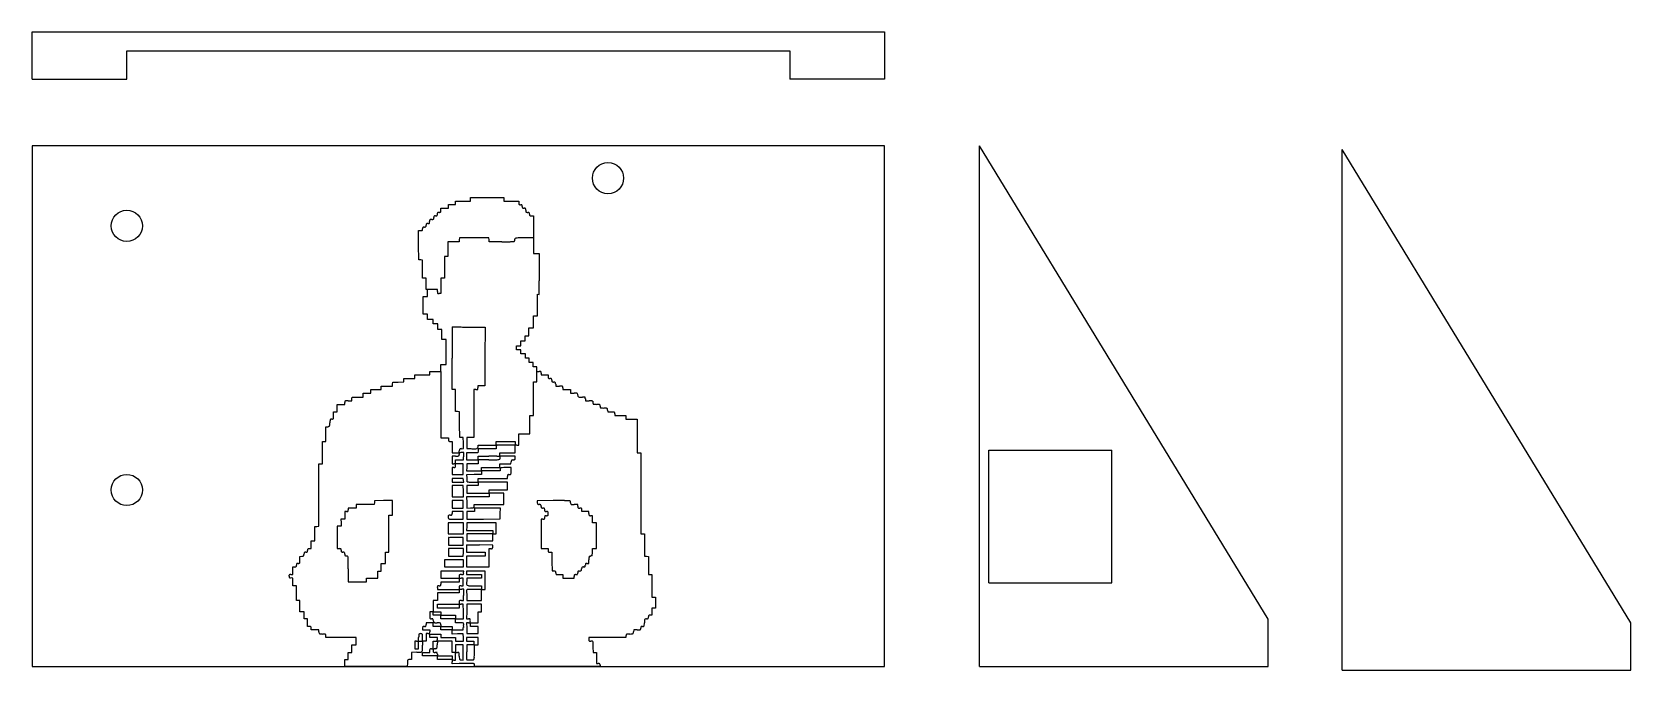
# Model space of a CAD drawing. Header units: millimetres. Extents: x 12 to 181, y 12 to 79.
import ezdxf

# ---------------------------------------------------------------- set-up
doc = ezdxf.new("R2010")
doc.units = ezdxf.units.MM
doc.header["$MEASUREMENT"] = 0

msp = doc.modelspace()

# ---------------------------------------------------------------- linework, layer by layer
for p, q in [((12.5, 74.34), (12.5, 79.34)), ((12.5, 79.34), (102.5, 79.34)), ((102.5, 79.34), (102.5, 74.34)), ((22.5, 74.34), (22.5, 77.34)), ((22.5, 77.34), (92.5, 77.34)), ((92.5, 77.34), (92.5, 74.34)), ((12.5, 74.34), (22.5, 74.34)), ((102.5, 74.34), (92.5, 74.34)), ((102.5, 67.29), (12.5, 67.29)), ((12.5, 67.29), (12.5, 12.29)), ((102.5, 12.29), (102.5, 67.29)), ((112.5, 12.29), (112.5, 67.29)), ((143, 17.29), (112.5, 67.29)), ((150.79, 11.91), (150.79, 66.91)), ((181.29, 16.91), (150.79, 66.91)), ((56.47, 60.9), (56.47, 61.09)), ((56.47, 61.09), (56.84, 61.09)), ((56.47, 60.71), (56.47, 60.9)), ((56.84, 61.09), (57.22, 61.09)), ((57.22, 61.27), (57.22, 61.46)), ((57.22, 61.46), (57.99, 61.46)), ((57.22, 61.09), (57.22, 61.27)), ((57.99, 61.46), (58.77, 61.46)), ((58.77, 61.65), (58.77, 61.83)), ((58.77, 61.83), (60.55, 61.83)), ((58.77, 61.46), (58.77, 61.65)), ((60.55, 61.83), (62.32, 61.83)), ((62.32, 61.83), (62.32, 61.65)), ((62.32, 61.65), (62.32, 61.46)), ((62.32, 61.46), (63.1, 61.46)), ((63.1, 61.46), (63.88, 61.46)), ((63.88, 61.46), (63.88, 61.27)), ((55.66, 60.49), (55.66, 60.71)), ((55.66, 60.71), (56.06, 60.71)), ((56.06, 60.71), (56.47, 60.71)), ((65.23, 59.9), (65.43, 59.9)), ((65.43, 59.9), (65.43, 58.75)), ((53.31, 56.81), (53.29, 58.35)), ((53.29, 58.35), (53.51, 58.35)), ((57.62, 57.57), (57.6, 57.37)), ((59.18, 57.57), (57.62, 57.57)), ((60.73, 57.57), (59.18, 57.57)), ((60.75, 57.37), (60.73, 57.57)), ((65.43, 57.6), (64.45, 57.59)), ((65.43, 58.75), (65.43, 57.6)), ((65.43, 57.6), (65.43, 55.94)), ((53.33, 55.27), (53.31, 56.81)), ((56.99, 57.16), (56.41, 57.16)), ((56.41, 57.16), (56.41, 56.39)), ((56.41, 56.39), (56.41, 55.61)), ((57.58, 57.16), (56.99, 57.16)), ((57.6, 57.37), (57.58, 57.16)), ((60.77, 57.16), (60.75, 57.37)), ((62.11, 57.16), (60.77, 57.16)), ((65.43, 55.94), (65.43, 55.94)), ((65.43, 55.94), (66.03, 55.94)), ((66.03, 55.94), (66.03, 53.05)), ((53.53, 55.25), (53.33, 55.27)), ((53.73, 55.23), (53.53, 55.25)), ((53.73, 54.27), (53.73, 55.23)), ((53.73, 53.31), (53.73, 54.27)), ((56.22, 55.61), (56.03, 55.61)), ((56.03, 55.61), (56.03, 54.46)), ((56.03, 54.46), (56.03, 53.31)), ((56.41, 55.61), (56.22, 55.61)), ((53.92, 53.31), (53.73, 53.31)), ((54.1, 53.31), (53.92, 53.31)), ((54.1, 52.71), (54.1, 53.31)), ((54.1, 52.12), (54.1, 52.71)), ((55.85, 53.31), (55.66, 53.31)), ((55.66, 53.31), (55.66, 52.5)), ((55.66, 52.5), (55.66, 51.69)), ((56.03, 53.31), (55.85, 53.31)), ((66.03, 51.61), (66.03, 53.05)), ((53.78, 50.05), (53.78, 51.4)), ((53.78, 51.4), (54.26, 51.4)), ((54.69, 52.12), (54.1, 52.12)), ((54.26, 51.4), (54.26, 52.12)), ((55.29, 52.12), (54.69, 52.12)), ((55.29, 51.9), (55.29, 52.12)), ((55.66, 51.69), (55.47, 51.69)), ((65.85, 49.33), (65.85, 51.64)), ((65.85, 51.64), (65.85, 51.64)), ((65.85, 51.64), (66.03, 51.61)), ((53.78, 49.51), (53.78, 50.05)), ((54.23, 49.51), (53.78, 49.51)), ((54.23, 48.97), (54.23, 49.51)), ((54.23, 49.51), (54.23, 49.51)), ((54.83, 48.97), (54.23, 48.97)), ((54.83, 48.49), (54.83, 48.97)), ((65.43, 48.07), (65.43, 49.33)), ((65.43, 49.33), (65.85, 49.33)), ((55.34, 48.49), (54.83, 48.49)), ((55.34, 47.89), (55.34, 48.49)), ((55.76, 47.89), (55.34, 47.89)), ((55.76, 46.84), (55.76, 47.89)), ((58.6, 48.15), (60.33, 48.14)), ((60.33, 48.14), (60.31, 45.05)), ((64.95, 47.23), (64.95, 48.07)), ((64.95, 48.07), (65.43, 48.07)), ((56.21, 46.84), (55.76, 46.84)), ((56.21, 44.2), (56.21, 46.84)), ((63.63, 45.76), (63.63, 46.18)), ((63.63, 46.18), (64.11, 46.18)), ((64.11, 45.76), (63.63, 45.76)), ((64.11, 46.18), (64.11, 46.69)), ((64.11, 46.69), (64.56, 46.69)), ((64.11, 45.31), (64.11, 45.76)), ((64.56, 46.69), (64.56, 47.23)), ((64.56, 47.23), (64.95, 47.23)), ((55.66, 43.47), (55.66, 44.2)), ((55.66, 44.2), (56.21, 44.2)), ((56.84, 41.54), (56.84, 44.87)), ((60.31, 45.05), (60.3, 41.96)), ((64.59, 45.31), (64.11, 45.31)), ((64.59, 44.86), (64.59, 45.31)), ((64.59, 45.31), (64.59, 45.31)), ((64.98, 44.86), (64.59, 44.86)), ((64.98, 44.41), (64.98, 44.86)), ((65.4, 44.41), (64.98, 44.41)), ((65.4, 43.96), (65.4, 44.41)), ((65.8, 43.96), (65.4, 43.96)), ((65.8, 43.47), (65.8, 43.96)), ((50.57, 42.12), (50.59, 42.32)), ((50.59, 42.32), (51.16, 42.34)), ((51.16, 42.34), (51.74, 42.36)), ((51.74, 42.54), (51.74, 42.72)), ((51.74, 42.72), (52.33, 42.72)), ((51.74, 42.36), (51.74, 42.54)), ((52.33, 42.72), (52.92, 42.72)), ((52.92, 42.91), (52.92, 43.1)), ((52.92, 43.1), (53.7, 43.1)), ((52.92, 42.72), (52.92, 42.91)), ((53.7, 43.1), (54.48, 43.1)), ((54.48, 43.28), (54.48, 43.47)), ((54.48, 43.47), (55.07, 43.47)), ((54.48, 43.1), (54.48, 43.28)), ((55.07, 43.47), (55.66, 43.47)), ((55.66, 43.47), (55.66, 39.95)), ((65.43, 40.58), (65.43, 42.35)), ((65.43, 42.35), (65.62, 42.35)), ((65.62, 42.35), (65.8, 42.35)), ((65.8, 42.91), (65.8, 43.47)), ((65.8, 43.47), (66.02, 43.47)), ((65.8, 42.35), (65.8, 42.91)), ((66.24, 43.28), (66.24, 43.1)), ((66.24, 43.1), (66.61, 43.1)), ((66.61, 43.1), (66.99, 43.1)), ((66.99, 43.1), (66.99, 42.91)), ((46.25, 40.36), (46.27, 40.56)), ((46.27, 40.56), (46.29, 40.76)), ((46.29, 40.76), (46.87, 40.75)), ((46.87, 40.75), (47.44, 40.74)), ((47.44, 40.95), (47.44, 41.17)), ((47.44, 41.17), (47.85, 41.17)), ((47.44, 40.74), (47.44, 40.95)), ((47.85, 41.17), (48.25, 41.17)), ((48.25, 41.35), (48.25, 41.54)), ((48.25, 41.54), (48.81, 41.54)), ((48.25, 41.17), (48.25, 41.35)), ((48.81, 41.54), (49.37, 41.54)), ((49.37, 41.73), (49.37, 41.91)), ((49.37, 41.91), (49.96, 41.91)), ((49.37, 41.54), (49.37, 41.73)), ((49.96, 41.91), (50.55, 41.91)), ((50.55, 41.91), (50.57, 42.12)), ((57.03, 41.54), (56.84, 41.54)), ((57.22, 41.54), (57.03, 41.54)), ((57.22, 40.39), (57.22, 41.54)), ((59.36, 41.54), (59.14, 41.54)), ((59.14, 41.54), (59.14, 39.02)), ((59.92, 41.95), (59.55, 41.95)), ((59.55, 41.95), (59.57, 41.74)), ((60.3, 41.96), (59.92, 41.95)), ((65.43, 38.8), (65.43, 40.58)), ((67.78, 42.12), (67.8, 41.91)), ((67.8, 41.91), (68.17, 41.91)), ((68.54, 41.73), (68.54, 41.54)), ((68.54, 41.54), (68.95, 41.54)), ((68.95, 41.54), (69.35, 41.54)), ((69.35, 41.54), (69.35, 41.35)), ((69.35, 41.35), (69.35, 41.17)), ((69.35, 41.17), (69.73, 41.17)), ((70.91, 40.56), (70.91, 40.36)), ((44.33, 38.8), (44.33, 39.18)), ((44.33, 39.18), (44.52, 39.18)), ((44.52, 39.18), (44.7, 39.18)), ((44.7, 39.58), (44.7, 39.99)), ((44.7, 39.99), (45.11, 39.99)), ((44.7, 39.18), (44.7, 39.58)), ((45.11, 39.99), (45.51, 39.99)), ((45.51, 39.99), (45.51, 40.17)), ((45.88, 40.36), (46.25, 40.36)), ((55.66, 39.95), (55.66, 36.44)), ((57.22, 39.25), (57.22, 40.39)), ((57.42, 39.23), (57.22, 39.25)), ((57.62, 39.21), (57.42, 39.23)), ((57.64, 37.85), (57.62, 39.21)), ((59.14, 39.02), (59.14, 36.5)), ((70.91, 40.36), (71.31, 40.36)), ((73.26, 39.38), (73.28, 39.18)), ((73.28, 39.18), (73.65, 39.18)), ((74.02, 38.99), (74.02, 38.8)), ((43.52, 37.61), (43.72, 37.63)), ((43.52, 36.84), (43.52, 37.61)), ((57.65, 36.5), (57.64, 37.85)), ((65.06, 37.84), (65.06, 38.8)), ((65.06, 38.8), (65.24, 38.8)), ((65.06, 36.87), (65.06, 37.84)), ((65.24, 38.8), (65.43, 38.8)), ((74.02, 38.8), (74.61, 38.8)), ((74.61, 38.8), (75.2, 38.8)), ((75.2, 38.8), (75.2, 38.62)), ((75.2, 38.62), (75.2, 38.43)), ((75.2, 38.43), (75.79, 38.43)), ((75.79, 38.43), (76.39, 38.43)), ((76.39, 38.43), (76.39, 36.66)), ((43.15, 34.88), (43.15, 36.06)), ((43.15, 36.06), (43.34, 36.06)), ((43.34, 36.06), (43.52, 36.06)), ((43.52, 36.06), (43.52, 36.84)), ((55.66, 36.44), (56.06, 36.44)), ((56.06, 36.44), (56.47, 36.44)), ((56.47, 36.44), (56.47, 36.25)), ((56.66, 36.06), (56.84, 36.06)), ((56.84, 36.06), (56.84, 35.47)), ((56.84, 35.47), (56.84, 34.88)), ((57.83, 36.5), (57.65, 36.5)), ((58.02, 36.5), (57.83, 36.5)), ((58.04, 35.91), (58.02, 36.5)), ((58.06, 35.32), (58.04, 35.91)), ((58.77, 36.5), (58.4, 36.5)), ((58.4, 36.5), (58.4, 35.91)), ((58.4, 35.91), (58.4, 35.33)), ((59.14, 36.5), (58.77, 36.5)), ((59.58, 35.51), (59.58, 35.69)), ((59.58, 35.69), (60.55, 35.69)), ((60.55, 35.69), (61.51, 35.69)), ((61.5, 35.49), (61.48, 35.29)), ((61.52, 35.69), (61.5, 35.49)), ((61.51, 35.88), (61.51, 36.06)), ((61.51, 36.06), (62.51, 36.06)), ((61.51, 35.69), (61.51, 35.88)), ((62.51, 35.69), (61.52, 35.69)), ((62.51, 36.06), (63.5, 36.06)), ((63.5, 35.69), (62.51, 35.69)), ((63.5, 36.06), (63.5, 35.88)), ((63.5, 35.29), (63.5, 35.69)), ((63.69, 35.69), (63.88, 35.69)), ((63.88, 36.28), (63.88, 36.87)), ((63.88, 36.87), (64.47, 36.87)), ((63.88, 35.69), (63.88, 36.28)), ((64.47, 36.87), (65.06, 36.87)), ((76.39, 36.66), (76.39, 34.88)), ((43.15, 33.7), (43.15, 34.88)), ((56.84, 34.88), (57.21, 34.88)), ((57.22, 34.51), (56.84, 34.51)), ((56.84, 34.51), (56.84, 34.1)), ((56.84, 34.1), (56.84, 33.7)), ((57.21, 34.88), (57.58, 34.88)), ((57.22, 33.92), (57.22, 34.13)), ((57.22, 34.13), (57.64, 34.13)), ((57.22, 33.7), (57.22, 33.92)), ((57.58, 34.88), (57.6, 35.08)), ((57.64, 34.13), (58.06, 34.13)), ((57.84, 35.3), (58.06, 35.32)), ((58.06, 34.13), (58.03, 34.45)), ((58.97, 34.88), (58.37, 34.88)), ((58.37, 34.88), (58.37, 34.51)), ((58.37, 34.51), (58.37, 34.13)), ((58.37, 34.13), (58.97, 34.13)), ((58.4, 35.33), (58.82, 35.31)), ((59.57, 34.88), (58.97, 34.88)), ((58.97, 34.13), (59.58, 34.13)), ((59.59, 35.08), (59.57, 34.88)), ((59.58, 34.32), (59.58, 34.51)), ((59.58, 34.51), (60.73, 34.51)), ((59.58, 34.13), (59.58, 34.32)), ((59.58, 34.13), (59.58, 33.92)), ((60.73, 34.13), (59.58, 34.13)), ((59.58, 33.92), (59.58, 33.7)), ((59.61, 35.29), (59.59, 35.08)), ((60.55, 35.29), (59.61, 35.29)), ((61.48, 35.29), (60.55, 35.29)), ((61.88, 34.69), (61.88, 34.88)), ((61.88, 34.88), (62.69, 34.88)), ((61.88, 34.51), (61.88, 34.69)), ((62.69, 34.51), (61.88, 34.51)), ((62.69, 34.88), (63.5, 34.88)), ((63.5, 34.51), (62.69, 34.51)), ((63.06, 33.7), (63.08, 33.9)), ((63.5, 34.88), (63.5, 35.29)), ((63.5, 34.33), (63.5, 34.51)), ((76.39, 34.88), (76.57, 34.88)), ((76.57, 34.88), (76.76, 34.88)), ((76.76, 34.88), (76.76, 30.59)), ((113.5, 35.14), (126.5, 35.14)), ((113.5, 21.14), (113.5, 35.14)), ((113.5, 21.14), (113.5, 35.14)), ((126.5, 21.14), (126.5, 35.14)), ((42.78, 30.4), (42.78, 33.7)), ((42.78, 33.7), (42.96, 33.7)), ((42.96, 33.7), (43.15, 33.7)), ((56.84, 33.7), (57.03, 33.7)), ((57.03, 33.33), (56.84, 33.33)), ((56.84, 33.33), (56.84, 32.95)), ((56.84, 32.95), (56.84, 32.58)), ((56.84, 32.58), (57.43, 32.58)), ((57.43, 32.14), (56.84, 32.14)), ((56.84, 32.14), (56.84, 31.96)), ((57.62, 33.7), (57.22, 33.7)), ((57.43, 32.58), (58.02, 32.58)), ((58.01, 32.14), (57.43, 32.14)), ((58.02, 33.7), (57.62, 33.7)), ((58.04, 31.96), (58.01, 32.14)), ((58.02, 33.14), (58.02, 33.7)), ((58.02, 32.58), (58.02, 33.14)), ((58.39, 33.33), (58.37, 32.95)), ((58.37, 32.95), (59.16, 32.95)), ((59.17, 32.56), (58.38, 32.55)), ((58.38, 32.55), (58.39, 32.22)), ((58.41, 33.7), (58.39, 33.33)), ((58.99, 33.7), (58.41, 33.7)), ((59.58, 33.7), (58.99, 33.7)), ((59.16, 32.95), (59.95, 32.95)), ((59.95, 32.58), (59.17, 32.56)), ((59.58, 31.96), (59.58, 32.14)), ((59.58, 32.14), (61.14, 32.14)), ((59.95, 33.14), (59.95, 33.33)), ((59.95, 33.33), (60.92, 33.33)), ((59.95, 32.95), (59.95, 33.14)), ((60.93, 32.97), (59.95, 32.95)), ((59.95, 32.95), (59.95, 32.77)), ((59.95, 32.77), (59.95, 32.58)), ((60.92, 33.33), (61.88, 33.33)), ((61.91, 32.98), (60.93, 32.97)), ((61.14, 32.14), (62.69, 32.14)), ((61.88, 33.51), (61.88, 33.7)), ((61.88, 33.7), (62.47, 33.7)), ((61.88, 33.33), (61.88, 33.51)), ((61.91, 33.14), (61.91, 32.98)), ((62.47, 33.7), (63.06, 33.7)), ((63.07, 33.33), (62.49, 33.31)), ((62.69, 32.14), (62.69, 32.36)), ((63.07, 32.95), (63.07, 33.33)), ((42.78, 27.11), (42.78, 30.4)), ((56.84, 31.96), (56.84, 31.77)), ((56.84, 31.77), (57.45, 31.77)), ((57.43, 31.4), (56.84, 31.4)), ((56.84, 31.4), (56.84, 30.8)), ((56.84, 30.8), (56.84, 30.21)), ((58.02, 31.4), (57.43, 31.4)), ((57.45, 31.77), (58.07, 31.77)), ((58.04, 30.8), (58.02, 31.4)), ((58.07, 31.77), (58.04, 31.96)), ((58.06, 30.21), (58.04, 30.8)), ((58.99, 31.4), (58.4, 31.4)), ((58.4, 31.4), (58.4, 30.99)), ((58.4, 30.99), (58.4, 30.59)), ((58.4, 30.59), (59.58, 30.59)), ((58.99, 31.77), (59.58, 31.77)), ((59.58, 31.4), (58.99, 31.4)), ((59.58, 31.77), (59.58, 31.96)), ((59.58, 31.77), (59.58, 31.58)), ((61.14, 31.77), (59.58, 31.77)), ((59.58, 31.58), (59.58, 31.4)), ((59.58, 30.59), (60.76, 30.59)), ((60.76, 30.77), (60.76, 30.96)), ((60.76, 30.96), (61.73, 30.96)), ((60.76, 30.59), (60.76, 30.77)), ((60.76, 30.59), (60.76, 30.4)), ((61.54, 30.59), (60.76, 30.59)), ((60.76, 30.4), (60.76, 30.21)), ((62.69, 31.77), (61.14, 31.77)), ((62.32, 30.59), (61.54, 30.59)), ((61.73, 30.96), (62.69, 30.96)), ((62.32, 30), (62.32, 30.59)), ((62.69, 31.36), (62.69, 31.77)), ((62.69, 30.96), (62.69, 31.36)), ((76.76, 30.59), (76.76, 26.29)), ((46.29, 29.03), (45.89, 29.03)), ((45.89, 29.03), (45.89, 28.84)), ((46.7, 29.03), (46.29, 29.03)), ((47.66, 29.4), (46.7, 29.4)), ((46.7, 29.4), (46.7, 29.22)), ((46.7, 29.22), (46.7, 29.03)), ((48.62, 29.4), (47.66, 29.4)), ((48.64, 29.61), (48.62, 29.4)), ((48.66, 29.81), (48.64, 29.61)), ((49.61, 29.83), (48.66, 29.81)), ((50.56, 29.84), (49.61, 29.83)), ((50.56, 29.06), (50.56, 29.84)), ((50.56, 28.28), (50.56, 29.06)), ((56.84, 30.21), (57.45, 30.21)), ((57.43, 29.84), (56.84, 29.84)), ((56.84, 29.84), (56.84, 29.44)), ((56.84, 29.44), (56.84, 29.03)), ((56.84, 29.03), (57.43, 29.03)), ((58.02, 29.84), (57.43, 29.84)), ((57.43, 29.03), (58.02, 29.03)), ((57.45, 30.21), (58.06, 30.21)), ((58.02, 29.44), (58.02, 29.84)), ((58.02, 29.03), (58.02, 29.44)), ((59.56, 30.21), (58.37, 30.21)), ((58.37, 30.21), (58.39, 29.62)), ((58.39, 29.62), (58.41, 29.03)), ((58.41, 29.03), (58.79, 29.04)), ((59.17, 29.23), (59.16, 29.4)), ((59.16, 29.4), (60.74, 29.4)), ((60.58, 29.03), (59.21, 29.03)), ((59.21, 29.03), (59.21, 28.84)), ((59.21, 28.84), (59.21, 28.66)), ((60.76, 30.21), (59.56, 30.21)), ((61.95, 29.03), (60.58, 29.03)), ((60.74, 29.4), (62.32, 29.4)), ((61.93, 28.46), (61.95, 29.03)), ((62.32, 29.4), (62.32, 30)), ((67.52, 29.82), (65.84, 29.81)), ((65.84, 29.81), (65.84, 29.62)), ((70.1, 29.4), (69.73, 29.4)), ((70.1, 29.22), (70.1, 29.4)), ((70.53, 28.66), (70.53, 28.84)), ((42.35, 26.31), (42.37, 27.07)), ((42.37, 27.07), (42.57, 27.09)), ((42.57, 27.09), (42.78, 27.11)), ((44.93, 27.1), (44.7, 27.1)), ((44.7, 27.1), (44.7, 25.92)), ((45.15, 27.1), (44.93, 27.1)), ((45.31, 27.85), (45.11, 27.85)), ((45.11, 27.85), (45.13, 27.47)), ((45.13, 27.47), (45.15, 27.1)), ((45.51, 27.85), (45.31, 27.85)), ((45.7, 28.66), (45.51, 28.66)), ((45.51, 28.66), (45.51, 28.25)), ((45.51, 28.25), (45.51, 27.85)), ((50.18, 26.32), (50.18, 28.28)), ((50.18, 28.28), (50.37, 28.28)), ((50.37, 28.28), (50.56, 28.28)), ((57.25, 27.47), (56.44, 27.47)), ((56.44, 27.47), (56.44, 26.88)), ((57.43, 28.66), (56.84, 28.66)), ((56.84, 28.66), (56.84, 28.47)), ((57.25, 27.85), (58.02, 27.85)), ((58.06, 27.47), (57.25, 27.47)), ((58.02, 28.66), (57.43, 28.66)), ((58.02, 28.25), (58.02, 28.66)), ((58.02, 27.85), (58.02, 28.25)), ((58.06, 26.88), (58.06, 27.47)), ((58.39, 27.07), (58.37, 26.67)), ((58.41, 27.47), (58.39, 27.07)), ((58.8, 28.66), (58.4, 28.66)), ((58.4, 28.66), (58.4, 28.25)), ((58.4, 28.25), (58.4, 27.85)), ((58.4, 27.85), (60.16, 27.86)), ((59.96, 27.47), (58.41, 27.47)), ((59.21, 28.66), (58.8, 28.66)), ((61.51, 27.47), (59.96, 27.47)), ((60.16, 27.86), (61.91, 27.88)), ((61.51, 26.88), (61.51, 27.47)), ((61.91, 27.88), (61.93, 28.46)), ((66.43, 27.85), (66.24, 27.85)), ((66.24, 27.85), (66.24, 26.29)), ((70.91, 28.66), (70.53, 28.66)), ((71.28, 28.66), (70.91, 28.66)), ((71.28, 28.44), (71.28, 28.66)), ((71.66, 28.22), (71.47, 28.22)), ((71.66, 27.85), (71.66, 28.22)), ((71.66, 27.47), (71.66, 27.85)), ((71.87, 27.47), (71.66, 27.47)), ((72.09, 27.47), (71.87, 27.47)), ((72.09, 26.11), (72.09, 27.47)), ((41.97, 25.14), (41.97, 25.55)), ((41.97, 25.55), (42.15, 25.55)), ((42.15, 25.55), (42.34, 25.55)), ((42.34, 25.55), (42.35, 26.31)), ((44.7, 25.92), (44.7, 24.74)), ((50.18, 24.36), (50.18, 26.32)), ((56.44, 26.88), (56.44, 26.29)), ((56.44, 26.29), (57.25, 26.29)), ((56.46, 25.49), (56.48, 25.11)), ((57.25, 26.29), (58.06, 26.29)), ((58.02, 25.92), (57.26, 25.92)), ((58.02, 25.51), (58.02, 25.92)), ((58.02, 25.11), (58.02, 25.51)), ((58.06, 26.29), (58.06, 26.88)), ((58.37, 26.67), (59.75, 26.67)), ((59.77, 26.29), (58.4, 26.29)), ((58.4, 26.29), (58.4, 25.92)), ((58.4, 25.92), (58.4, 25.55)), ((58.4, 25.55), (59.77, 25.55)), ((59.75, 26.67), (61.14, 26.67)), ((61.14, 26.29), (59.77, 26.29)), ((59.77, 25.55), (61.14, 25.55)), ((61.14, 26.67), (61.14, 26.48)), ((61.14, 26.48), (61.14, 26.29)), ((61.14, 25.92), (61.14, 26.29)), ((61.14, 26.29), (61.32, 26.29)), ((61.14, 25.55), (61.14, 25.92)), ((61.32, 26.29), (61.51, 26.29)), ((61.51, 26.29), (61.51, 26.88)), ((66.24, 26.29), (66.24, 24.74)), ((72.09, 24.74), (72.09, 26.11)), ((76.76, 26.29), (76.96, 26.29)), ((76.96, 26.29), (77.16, 26.29)), ((77.16, 26.29), (77.16, 25.13)), ((40.78, 23.92), (40.99, 23.94)), ((40.78, 23.55), (40.78, 23.92)), ((41.78, 24.74), (41.97, 24.74)), ((41.97, 24.74), (41.97, 25.14)), ((44.7, 24.74), (44.93, 24.74)), ((49.81, 23.77), (49.81, 24.36)), ((49.81, 24.36), (50, 24.36)), ((49.81, 23.18), (49.81, 23.77)), ((50, 24.36), (50.18, 24.36)), ((56.48, 24.74), (56.46, 24.36)), ((56.48, 25.11), (57.25, 25.11)), ((57.27, 24.74), (56.48, 24.74)), ((57.25, 25.11), (58.02, 25.11)), ((57.25, 23.93), (58.01, 23.93)), ((58.06, 24.74), (57.27, 24.74)), ((58.01, 23.93), (58.03, 24.33)), ((58.03, 24.33), (58.06, 24.74)), ((58.37, 25.16), (58.37, 25.05)), ((58.37, 25.05), (58.37, 24.77)), ((58.37, 24.77), (58.37, 24.36)), ((58.37, 24.36), (59.35, 24.36)), ((59.35, 23.93), (58.37, 23.93)), ((58.37, 23.93), (58.37, 23.37)), ((59.35, 24.36), (60.33, 24.36)), ((60.33, 23.93), (59.35, 23.93)), ((61.14, 25.11), (59.75, 25.13)), ((60.33, 24.36), (60.33, 24.14)), ((60.33, 24.14), (60.33, 23.93)), ((60.76, 23.77), (60.76, 24.74)), ((60.76, 24.74), (60.95, 24.74)), ((60.76, 22.81), (60.76, 23.77)), ((61.14, 24.92), (61.14, 25.11)), ((66.24, 24.74), (66.61, 24.74)), ((66.61, 24.74), (66.99, 24.74)), ((66.99, 24.74), (66.99, 24.55)), ((67.17, 24.36), (67.36, 24.36)), ((67.36, 24.36), (67.37, 23.38)), ((71.66, 24.36), (71.66, 24.74)), ((71.66, 24.74), (71.87, 24.74)), ((71.87, 24.74), (72.09, 24.74)), ((77.16, 25.13), (77.16, 23.96)), ((77.16, 23.96), (77.37, 23.94)), ((77.37, 23.94), (77.57, 23.92)), ((77.57, 23.92), (77.57, 22.96)), ((39.83, 22), (40.04, 22)), ((40.04, 22.4), (40.04, 22.81)), ((40.04, 22.81), (40.22, 22.81)), ((40.04, 22), (40.04, 22.4)), ((45.89, 22.61), (45.89, 21.25)), ((49, 22), (49, 22.37)), ((49, 22.37), (49.19, 22.37)), ((49, 21.62), (49, 22)), ((49.19, 22.37), (49.37, 22.37)), ((49.37, 22.78), (49.37, 23.18)), ((49.37, 23.18), (49.59, 23.18)), ((49.37, 22.37), (49.37, 22.78)), ((49.59, 23.18), (49.81, 23.18)), ((56.86, 22.37), (55.66, 22.37)), ((55.66, 22.37), (55.66, 22)), ((55.66, 22), (55.66, 21.62)), ((57.04, 23.55), (56.03, 23.55)), ((56.03, 23.55), (56.03, 23.18)), ((56.03, 23.18), (56.03, 22.81)), ((56.03, 22.81), (57.04, 22.81)), ((58.07, 22.37), (56.86, 22.37)), ((58.06, 23.55), (57.04, 23.55)), ((57.04, 22.81), (58.06, 22.81)), ((58.06, 23.18), (58.06, 23.55)), ((58.06, 22.81), (58.06, 23.18)), ((58.06, 22.18), (58.07, 22.37)), ((58.37, 23.37), (58.37, 22.81)), ((58.37, 22.81), (59.56, 22.81)), ((59.35, 22.37), (58.37, 22.37)), ((58.37, 22.37), (58.37, 22.18)), ((58.37, 22.18), (58.37, 22)), ((58.37, 22), (59.16, 22)), ((59.16, 22), (59.95, 22)), ((60.33, 22.37), (59.35, 22.37)), ((59.56, 22.81), (60.76, 22.81)), ((59.95, 22), (59.95, 21.81)), ((60.33, 21.41), (60.33, 22.37)), ((67.37, 23.38), (67.39, 22.4)), ((67.39, 22.4), (67.59, 22.38)), ((68.17, 22), (68.54, 22)), ((68.54, 22), (68.54, 21.81)), ((71.1, 23.18), (71.28, 23.18)), ((71.28, 23.18), (71.28, 23.55)), ((77.57, 22.96), (77.57, 22)), ((77.57, 22), (77.75, 22)), ((77.75, 22), (77.94, 22)), ((77.94, 22), (77.94, 20.81)), ((40.04, 21.62), (39.84, 21.64)), ((40.04, 21.22), (40.04, 21.62)), ((40.04, 20.81), (40.04, 21.22)), ((40.22, 20.81), (40.04, 20.81)), ((40.41, 20.81), (40.22, 20.81)), ((40.41, 20.04), (40.41, 20.81)), ((45.89, 21.25), (46.85, 21.25)), ((46.85, 21.25), (47.82, 21.25)), ((47.82, 21.44), (47.82, 21.62)), ((47.82, 21.62), (48.41, 21.62)), ((47.82, 21.25), (47.82, 21.44)), ((48.41, 21.62), (49, 21.62)), ((55.29, 20.63), (55.29, 20.44)), ((55.29, 20.44), (56.44, 20.44)), ((55.66, 21.62), (56.62, 21.62)), ((56.62, 21.19), (55.66, 21.19)), ((55.66, 21.19), (55.66, 21)), ((56.44, 20.44), (57.59, 20.44)), ((56.62, 21.62), (57.59, 21.62)), ((57.59, 21.19), (56.62, 21.19)), ((57.59, 21.62), (57.59, 21.41)), ((57.59, 21.41), (57.59, 21.19)), ((57.59, 20.44), (57.59, 20.25)), ((58.02, 21.62), (57.81, 21.62)), ((57.81, 20.81), (58.02, 20.81)), ((58.02, 21.22), (58.02, 21.62)), ((58.02, 20.81), (58.02, 21.22)), ((58.41, 21.62), (58.39, 21.32)), ((59.18, 21.62), (58.41, 21.62)), ((59.95, 21.62), (59.18, 21.62)), ((59.18, 20.81), (59.95, 20.81)), ((59.95, 20.44), (59.18, 20.44)), ((59.95, 21.81), (59.95, 21.62)), ((59.95, 20.81), (59.95, 20.63)), ((59.95, 20.63), (59.95, 20.44)), ((59.95, 19.85), (59.95, 20.44)), ((59.95, 20.44), (60.14, 20.44)), ((60.14, 20.44), (60.33, 20.44)), ((60.33, 20.44), (60.33, 21.41)), ((68.54, 21.81), (68.54, 21.62)), ((68.54, 21.62), (69.13, 21.62)), ((69.13, 21.62), (69.73, 21.62)), ((69.73, 21.62), (69.73, 21.81)), ((77.94, 20.81), (77.94, 19.63)), ((113.5, 21.14), (126.5, 21.14)), ((40.41, 19.26), (40.41, 20.04)), ((40.6, 19.26), (40.41, 19.26)), ((40.78, 19.26), (40.6, 19.26)), ((40.78, 18.67), (40.78, 19.26)), ((40.78, 18.08), (40.78, 18.67)), ((55.07, 19.26), (54.85, 19.26)), ((54.85, 19.26), (54.85, 18.67)), ((54.85, 18.67), (54.85, 18.08)), ((55.29, 19.26), (55.07, 19.26)), ((56.44, 20.07), (55.29, 20.07)), ((55.29, 20.07), (55.29, 19.66)), ((55.29, 19.66), (55.29, 19.26)), ((55.29, 18.67), (55.29, 18.89)), ((55.29, 18.89), (56.44, 18.89)), ((55.29, 18.45), (55.29, 18.67)), ((57.59, 20.07), (56.44, 20.07)), ((56.44, 18.89), (57.59, 18.89)), ((57.59, 20.25), (57.59, 20.07)), ((57.59, 18.89), (57.59, 18.67)), ((57.59, 18.67), (57.59, 18.45)), ((58.02, 18.89), (57.8, 18.89)), ((57.82, 19.26), (58.06, 19.26)), ((58.04, 18.11), (58.02, 18.89)), ((58.06, 19.26), (58.04, 19.79)), ((58.39, 19.79), (58.41, 19.26)), ((58.4, 18.89), (58.39, 18.11)), ((59.18, 18.89), (58.4, 18.89)), ((58.41, 19.26), (59.18, 19.26)), ((59.18, 19.26), (59.95, 19.26)), ((59.95, 18.89), (59.18, 18.89)), ((59.95, 19.26), (59.95, 19.85)), ((59.95, 18.48), (59.95, 18.89)), ((77.94, 19.63), (78.13, 19.63)), ((78.13, 19.63), (78.32, 19.63)), ((78.32, 19.63), (78.32, 19.04)), ((78.32, 19.04), (78.32, 18.45)), ((41, 18.08), (40.78, 18.08)), ((41.22, 18.08), (41, 18.08)), ((41.22, 17.7), (41.22, 18.08)), ((41.22, 17.33), (41.22, 17.7)), ((41.41, 17.33), (41.22, 17.33)), ((41.59, 17.33), (41.41, 17.33)), ((41.59, 16.92), (41.59, 17.33)), ((41.59, 16.52), (41.59, 16.92)), ((54.48, 16.89), (54.1, 16.89)), ((54.1, 16.89), (54.1, 16.71)), ((54.66, 18.08), (54.48, 18.08)), ((54.48, 18.08), (54.48, 17.7)), ((54.85, 16.89), (54.48, 16.89)), ((54.85, 18.08), (54.66, 18.08)), ((54.85, 17.89), (54.85, 18.08)), ((54.85, 18.08), (55.25, 18.08)), ((54.85, 17.7), (54.85, 17.89)), ((55.25, 17.7), (54.85, 17.7)), ((54.85, 16.71), (54.85, 16.89)), ((55.25, 18.08), (55.66, 18.08)), ((55.66, 17.7), (55.25, 17.7)), ((56.44, 18.45), (55.29, 18.45)), ((55.66, 18.08), (55.66, 17.89)), ((55.66, 17.89), (55.66, 17.7)), ((55.66, 17.7), (56.44, 17.7)), ((55.66, 17.52), (55.66, 17.7)), ((55.66, 17.33), (55.66, 17.52)), ((56.44, 17.33), (55.66, 17.33)), ((57.59, 18.45), (56.44, 18.45)), ((56.44, 17.7), (57.22, 17.7)), ((57.22, 17.33), (56.44, 17.33)), ((57.22, 17.7), (57.22, 17.52)), ((57.22, 17.52), (57.22, 17.33)), ((57.22, 17.11), (57.22, 17.33)), ((57.22, 17.33), (57.64, 17.33)), ((57.22, 16.89), (57.22, 17.11)), ((57.66, 16.89), (57.22, 16.89)), ((57.64, 17.33), (58.06, 17.33)), ((58.06, 17.33), (58.04, 18.11)), ((58.39, 18.11), (58.37, 17.33)), ((58.37, 17.33), (58.57, 17.33)), ((58.57, 16.89), (58.37, 16.89)), ((58.37, 16.89), (58.39, 16.33)), ((58.77, 16.71), (58.77, 16.89)), ((58.77, 16.89), (59.18, 16.89)), ((59.18, 16.89), (59.58, 16.89)), ((59.58, 17.48), (59.58, 18.08)), ((59.58, 18.08), (59.77, 18.08)), ((59.58, 16.89), (59.58, 17.48)), ((59.77, 18.08), (59.95, 18.08)), ((59.95, 18.08), (59.95, 18.48)), ((77.94, 17.7), (77.75, 17.7)), ((78.13, 18.45), (77.94, 18.45)), ((77.94, 18.45), (77.94, 18.08)), ((77.94, 18.08), (77.94, 17.7)), ((78.32, 18.45), (78.13, 18.45)), ((143, 12.29), (143, 17.29)), ((181.29, 11.91), (181.29, 16.91)), ((41.78, 16.52), (41.59, 16.52)), ((41.97, 16.15), (41.97, 16.33)), ((42.37, 16.15), (41.97, 16.15)), ((42.77, 16.15), (42.37, 16.15)), ((42.79, 15.94), (42.77, 16.15)), ((43.52, 15.34), (43.52, 15.52)), ((45.11, 15.34), (43.52, 15.34)), ((46.7, 15.34), (45.11, 15.34)), ((46.7, 14.96), (46.7, 15.34)), ((53.73, 16.33), (53.73, 16.15)), ((53.73, 16.15), (54.1, 16.15)), ((53.73, 14.96), (53.73, 15.33)), ((54.1, 16.15), (54.48, 16.15)), ((54.29, 15.77), (54.1, 15.77)), ((54.1, 15.77), (54.1, 15.37)), ((54.1, 15.37), (54.1, 14.96)), ((54.48, 16.15), (54.48, 15.96)), ((54.48, 15.52), (54.48, 15.71)), ((54.48, 15.71), (55.07, 15.71)), ((54.48, 15.34), (54.48, 15.52)), ((54.88, 15.34), (54.48, 15.34)), ((54.85, 16.52), (54.85, 16.71)), ((55.25, 16.52), (54.85, 16.52)), ((55.29, 15.34), (54.88, 15.34)), ((55.07, 15.71), (55.66, 15.71)), ((55.66, 16.52), (55.25, 16.52)), ((55.29, 15.15), (55.29, 15.34)), ((55.66, 16.7), (55.66, 16.52)), ((55.66, 16.33), (55.66, 16.52)), ((55.66, 16.52), (56.25, 16.52)), ((55.66, 16.15), (55.66, 16.33)), ((56.25, 16.15), (55.66, 16.15)), ((55.66, 15.71), (55.66, 15.52)), ((55.66, 15.52), (55.66, 15.34)), ((55.66, 15.34), (56.44, 15.34)), ((56.25, 16.52), (56.84, 16.52)), ((56.84, 16.15), (56.25, 16.15)), ((56.44, 15.34), (57.22, 15.34)), ((56.84, 16.52), (56.84, 16.33)), ((56.84, 16.33), (56.84, 16.15)), ((56.84, 15.93), (56.84, 16.15)), ((56.84, 16.15), (57.43, 16.15)), ((56.84, 15.72), (56.84, 15.93)), ((57.43, 15.73), (56.84, 15.72)), ((57.22, 15.34), (57.22, 15.15)), ((57.43, 16.15), (58.02, 16.15)), ((58.02, 15.74), (57.43, 15.73)), ((58.02, 16.15), (58.02, 16.42)), ((58.04, 15.35), (58.02, 15.74)), ((58.06, 14.96), (58.04, 15.35)), ((58.97, 15.34), (58.37, 15.34)), ((58.37, 15.34), (58.37, 15.15)), ((58.39, 16.33), (58.41, 15.77)), ((58.41, 15.77), (58.99, 15.77)), ((58.77, 16.52), (58.77, 16.71)), ((59.18, 16.52), (58.77, 16.52)), ((59.58, 15.34), (58.97, 15.34)), ((58.99, 15.77), (59.58, 15.77)), ((59.58, 16.52), (59.18, 16.52)), ((59.58, 16.15), (59.58, 16.52)), ((59.58, 15.77), (59.58, 16.15)), ((59.58, 14.96), (59.58, 15.34)), ((73.24, 15.34), (71.28, 15.34)), ((71.28, 15.34), (71.28, 15.15)), ((75.2, 15.34), (73.24, 15.34)), ((75.2, 15.52), (75.2, 15.34)), ((76.02, 16.15), (76, 15.94)), ((76.39, 16.15), (76.02, 16.15)), ((45.89, 13.41), (45.89, 13.78)), ((45.89, 13.78), (46.07, 13.78)), ((46.07, 13.78), (46.26, 13.78)), ((46.26, 14.19), (46.26, 14.59)), ((46.26, 14.59), (46.48, 14.59)), ((46.26, 13.78), (46.26, 14.19)), ((46.48, 14.59), (46.7, 14.59)), ((46.7, 14.59), (46.7, 14.96)), ((53.12, 13.79), (52.55, 13.78)), ((52.55, 13.78), (52.55, 13.41)), ((53.1, 14.96), (52.92, 14.96)), ((52.92, 14.96), (52.92, 14.56)), ((52.92, 14.56), (52.92, 14.16)), ((52.92, 14.16), (53.11, 14.16)), ((53.11, 14.16), (53.29, 14.16)), ((53.29, 14.56), (53.29, 14.96)), ((53.29, 14.96), (53.51, 14.96)), ((53.29, 14.16), (53.29, 14.56)), ((53.51, 14.96), (53.73, 14.96)), ((53.73, 14.96), (53.72, 14.54)), ((53.92, 14.96), (53.73, 14.96)), ((53.73, 13.59), (53.73, 13.78)), ((53.73, 13.78), (54.1, 13.78)), ((53.73, 13.41), (53.73, 13.59)), ((54.1, 14.96), (53.92, 14.96)), ((54.1, 13.78), (54.48, 13.78)), ((54.48, 13.78), (54.48, 13.97)), ((54.66, 14.16), (54.85, 14.16)), ((54.85, 14.56), (54.85, 14.96)), ((54.85, 14.96), (55.07, 14.96)), ((54.85, 14.16), (54.85, 14.56)), ((55.29, 14.96), (55.27, 14.58)), ((56.07, 14.96), (55.29, 14.96)), ((55.29, 13.59), (55.29, 13.41)), ((56.84, 14.96), (56.07, 14.96)), ((56.84, 14.37), (56.84, 14.96)), ((56.84, 13.78), (56.84, 14.37)), ((57.03, 13.78), (56.84, 13.78)), ((57.22, 13.78), (57.03, 13.78)), ((57.22, 15.15), (57.22, 14.96)), ((57.22, 14.96), (57.64, 14.96)), ((57.62, 14.59), (57.22, 14.59)), ((57.22, 14.59), (57.22, 14.19)), ((57.22, 14.19), (57.22, 13.78)), ((57.22, 13.38), (57.22, 13.78)), ((57.22, 13.78), (57.4, 13.78)), ((58.02, 14.59), (57.62, 14.59)), ((57.64, 14.96), (58.06, 14.96)), ((58.02, 13.78), (58.02, 14.59)), ((58.02, 12.96), (58.02, 13.78)), ((58.37, 15.15), (58.37, 14.96)), ((58.37, 14.96), (58.76, 14.96)), ((58.77, 14.59), (58.4, 14.59)), ((58.4, 14.59), (58.4, 13.84)), ((58.76, 14.96), (59.14, 14.96)), ((59.14, 14.59), (58.77, 14.59)), ((59.14, 14.96), (59.14, 14.78)), ((59.14, 14.78), (59.14, 14.59)), ((59.21, 13.86), (59.21, 14.59)), ((59.21, 14.59), (59.39, 14.59)), ((59.39, 14.59), (59.58, 14.59)), ((59.58, 14.59), (59.58, 14.96)), ((71.71, 14.33), (71.72, 13.78)), ((71.72, 13.78), (71.9, 13.78)), ((71.9, 13.78), (72.09, 13.78)), ((72.09, 13.78), (72.09, 13.19)), ((12.5, 12.29), (102.5, 12.29)), ((45.51, 12.66), (45.51, 13.03)), ((45.51, 13.03), (45.7, 13.03)), ((45.51, 12.29), (45.51, 12.66)), ((48.81, 12.29), (45.51, 12.29)), ((45.7, 13.03), (45.89, 13.03)), ((45.89, 13.03), (45.89, 13.41)), ((52.11, 12.29), (48.81, 12.29)), ((52.12, 12.65), (52.11, 12.29)), ((52.55, 13.04), (52.34, 13.02)), ((52.55, 13.41), (52.55, 13.04)), ((54.51, 13.41), (53.73, 13.41)), ((55.29, 13.41), (54.51, 13.41)), ((55.29, 13.41), (56.06, 13.41)), ((55.29, 13.22), (55.29, 13.41)), ((55.29, 13.03), (55.29, 13.22)), ((56.06, 13.03), (55.29, 13.03)), ((56.06, 13.41), (56.84, 13.41)), ((56.84, 13.03), (56.06, 13.03)), ((56.84, 13.41), (56.84, 13.22)), ((56.84, 13.22), (56.84, 13.03)), ((56.84, 12.58), (56.84, 12.78)), ((57.6, 12.6), (56.84, 12.58)), ((57.03, 12.97), (57.22, 12.97)), ((57.22, 12.97), (57.22, 13.38)), ((57.82, 12.98), (58.02, 12.96)), ((59.21, 12.29), (59.21, 12.44)), ((65.84, 12.29), (59.21, 12.29)), ((72.46, 12.29), (65.84, 12.29)), ((72.09, 13.19), (72.09, 12.6)), ((72.09, 12.6), (72.28, 12.6)), ((72.46, 12.44), (72.46, 12.29)), ((112.5, 12.29), (143, 12.29)), ((150.79, 11.91), (181.29, 11.91))]:
    msp.add_line(p, q)
for centre in [(73.3, 63.89), (22.5, 58.84), (22.5, 30.94)]:
    msp.add_circle(centre, 1.65)
for centre, radius, start, end in [((64.73, 61.27), 0.858, 180, 187.0389), ((63.97, 61.18), 0.0864, 187.0389, 225), ((63.97, 61.18), 0.0864, 225, 262.9611), ((64.06, 61.94), 0.858, 262.9611, 270), ((64.06, 60.23), 0.858, 82.9611, 90), ((64.16, 60.99), 0.0864, 45, 82.9611), ((64.16, 60.99), 0.0864, 7.0389, 45), ((63.39, 60.9), 0.858, 360, 7.0389), ((65.11, 60.9), 0.858, 180, 187.0389), ((64.34, 60.8), 0.0864, 187.0389, 225), ((54.2, 59), 0.0864, 97.0389, 135), ((54.29, 58.24), 0.858, 90, 97.0389), ((54.29, 59.94), 0.846, 270, 277.3515), ((54.39, 59.18), 0.0785, 277.3515, 319.3987), ((54.37, 59.19), 0.0988, 319.3986, 355.1067), ((52.97, 59.31), 1.5, 355.1068, 360), ((54.57, 59.44), 0.0876, 135, 174.9891), ((55.99, 59.31), 1.52, 174.989, 180), ((54.57, 59.44), 0.0876, 95.0109, 135), ((54.69, 58.01), 1.52, 90, 95.011), ((54.69, 61.03), 1.5, 270, 274.8932), ((54.81, 59.63), 0.0988, 274.8933, 310.6014), ((54.83, 59.62), 0.0785, 310.6013, 352.6485), ((55.77, 59.72), 0.858, 172.9611, 180), ((54.07, 59.72), 0.846, 352.6485, 0), ((55, 59.81), 0.0864, 135, 172.9611), ((55, 59.81), 0.0864, 97.0389, 135), ((55.1, 59.05), 0.858, 90, 97.0389), ((55.1, 60.76), 0.858, 270, 277.0389), ((55.19, 59.99), 0.0864, 277.0389, 315), ((55.19, 59.99), 0.0864, 315, 352.9611), ((54.43, 60.09), 0.858, 352.9611, 0), ((55.38, 60.18), 0.0864, 135, 172.9611), ((56.14, 60.09), 0.858, 172.9611, 180), ((55.38, 60.18), 0.0864, 97.0389, 135), ((55.47, 59.42), 0.858, 90, 97.0389), ((55.47, 61.12), 0.846, 270, 277.3515), ((55.57, 60.36), 0.0785, 277.3515, 319.3987), ((55.56, 60.37), 0.0988, 319.3986, 355.1067), ((54.16, 60.49), 1.5, 355.1068, 360), ((64.34, 60.8), 0.0864, 225, 262.9611), ((64.44, 61.57), 0.858, 262.9611, 270), ((64.44, 59.86), 0.849, 82.6954, 90), ((64.53, 60.63), 0.0793, 41.1191, 82.6953), ((64.52, 60.61), 0.0971, 5.1057, 41.1192), ((63.21, 60.5), 1.41, 360, 5.1058), ((65.85, 60.5), 1.23, 180, 185.8239), ((64.73, 60.38), 0.106, 185.8239, 220.9144), ((64.73, 60.38), 0.0986, 220.9144, 257.8431), ((64.92, 61.28), 1.02, 257.843, 264.4927), ((64.73, 59.26), 1.01, 78.1112, 84.4927), ((64.91, 60.14), 0.114, 46.3442, 78.1112), ((64.93, 60.15), 0.0899, 8.9949, 46.3442), ((64.48, 60.08), 0.548, 359.1788, 8.9948), ((65.65, 60.06), 0.626, 179.1787, 187.9709), ((65.1, 59.99), 0.0753, 187.9709, 229.7637), ((65.12, 60.01), 0.0982, 229.7636, 264.4809), ((65.23, 61.11), 1.21, 264.4808, 270), ((53.51, 59.92), 1.57, 270, 274.7553), ((53.63, 58.45), 0.0999, 274.7554, 310.2525), ((53.65, 58.43), 0.078, 310.2525, 352.6153), ((52.89, 58.53), 0.844, 352.6153, 0), ((54.59, 58.53), 0.858, 172.9611, 180), ((53.82, 58.63), 0.0864, 135, 172.9611), ((53.82, 58.63), 0.0864, 97.0389, 135), ((53.92, 57.86), 0.858, 90, 97.0389), ((53.92, 59.58), 0.858, 270, 277.0389), ((54.01, 58.81), 0.0864, 277.0389, 315), ((54.01, 58.81), 0.0864, 315, 352.9611), ((54.96, 58.91), 0.858, 172.9611, 180), ((53.25, 58.91), 0.858, 352.9611, 0), ((54.2, 59), 0.0864, 135, 172.9611), ((63.55, 57.44), 0.0903, 121.6662, 175.8903), ((44.4, 58.81), 19.11, 355.73, 355.8904), ((63.65, 57.28), 0.278, 98.1473, 121.6661), ((63.89, 55.6), 1.97, 91.512, 98.1473), ((65.65, -11.26), 68.85, 91.0018, 91.5119), ((62.11, 122.25), 65.08, 270, 270.5874), ((62.69, 65.24), 8.07, 270.5873, 273.3208), ((62.84, 62.58), 5.4, 273.3208, 275.9659), ((63.4, 57.25), 0.0451, 275.9659, 355.1393), ((37.92, 59.3), 25.61, 355.6012, 355.73), ((40.05, 59.13), 23.47, 355.4713, 355.6013), ((56.81, 57.81), 6.66, 355.1393, 355.4712), ((56.79, 51.9), 1.5, 180, 184.8932), ((55.39, 51.78), 0.0988, 184.8933, 220.6014), ((55.37, 51.77), 0.0785, 220.6013, 262.6485), ((55.47, 52.53), 0.846, 262.6485, 270), ((56.85, 48.18), 0.0038, 46.9516, 179.724), ((8099.69, 9.47), 8042.94, 179.724232, 179.731108), ((56.87, 48.2), 0.0225, 226.9518, 268.9226), ((81.04, 1332.85), 1284.9, 268.92244, 268.9449), ((59.39, 157.61), 109.46, 268.9449, 269.2387), ((60.77, 261.12), 212.98, 269.2388, 269.4173), ((421.34, 45.51), 364.5, 179.7311, 179.8996), ((785.08, 44.87), 728.24, 179.89963, 180.00001), ((66.02, 41.97), 1.5, 85.1068, 90), ((66.14, 43.37), 0.0988, 49.3986, 85.1067), ((66.16, 43.38), 0.0785, 7.3515, 49.3987), ((65.39, 43.28), 0.846, 360, 7.3515), ((67.84, 42.91), 0.858, 180, 187.0389), ((67.08, 42.82), 0.0864, 187.0389, 225), ((67.08, 42.82), 0.0864, 225, 262.9611), ((67.17, 43.58), 0.858, 262.9611, 270), ((67.17, 41.87), 0.857, 82.9901, 90), ((67.27, 42.63), 0.0877, 45.6114, 82.9901), ((67.27, 42.63), 0.085, 7.4078, 45.6114), ((66.57, 42.54), 0.793, 360, 7.4078), ((68.05, 42.54), 0.687, 180, 188.5038), ((67.46, 42.45), 0.0954, 188.5039, 224.9999), ((67.47, 42.46), 0.11, 225, 257.9874), ((67.66, 43.34), 1.01, 257.9873, 264.4927), ((67.48, 41.46), 0.885, 77.0942, 84.4926), ((67.65, 42.2), 0.121, 45, 77.0942), ((67.65, 42.2), 0.121, 12.9058, 45), ((66.9, 42.03), 0.885, 5.5074, 12.9058), ((59.36, 43.27), 1.72, 270, 274.43), ((59.49, 41.63), 0.0818, 274.4299, 315), ((59.5, 41.62), 0.073, 315, 359.0726), ((58.26, 41.64), 1.31, 359.0726, 4.4654), ((68.17, 33.05), 8.86, 88.4235, 90), ((68.41, 41.72), 0.187, 63.1909, 88.4235), ((68.47, 41.83), 0.068, 10.0697, 63.1909), ((67.89, 41.73), 0.655, 360, 10.0698), ((69.73, 32.15), 9.02, 88.4415, 90), ((69.97, 40.97), 0.196, 63.9521, 88.4415), ((70.02, 41.08), 0.0679, 10.8185, 63.9521), ((69.51, 40.99), 0.592, 360, 10.8186), ((70.44, 40.99), 0.345, 180, 202.0084), ((70.25, 40.91), 0.139, 202.0084, 245.4849), ((70.35, 41.11), 0.363, 245.4849, 268.4435), ((70.45, 44.8), 4.05, 268.4434, 272.3552), ((70.81, 35.89), 4.87, 90.0781, 92.3552), ((70.81, 40.64), 0.12, 57.256, 90.0781), ((70.84, 40.68), 0.0666, 6.4853, 57.2559), ((69.79, 40.56), 1.12, 359.9835, 6.4853), ((46.17, 40.17), 0.655, 169.9302, 180), ((45.59, 40.27), 0.068, 116.8091, 169.9303), ((45.64, 40.17), 0.187, 91.5765, 116.8091), ((45.88, 31.5), 8.86, 90, 91.5765), ((71.31, 36.79), 3.57, 87.516, 90), ((71.39, 38.6), 1.76, 83.297, 87.516), ((71.37, 38.42), 1.94, 80.2965, 83.297), ((71.69, 40.31), 0.0162, 351.0273, 80.2965), ((71.91, 40.28), 0.204, 171.0273, 178.5153), ((73.55, 40.24), 1.84, 178.5152, 180), ((73.74, 40.24), 2.03, 180, 181.5665), ((73.97, 40.24), 2.26, 181.5665, 183.0128), ((71.92, 40.14), 0.208, 183.0128, 204.9717), ((71.8, 40.08), 0.08, 204.9717, 249.8094), ((71.88, 40.29), 0.296, 249.8094, 268.1283), ((72.09, 46.85), 6.86, 268.1283, 270), ((72.09, 30.92), 9.06, 88.4457, 90), ((72.33, 39.79), 0.194, 63.8006, 88.4457), ((72.39, 39.9), 0.0679, 10.6195, 63.8007), ((71.86, 39.8), 0.608, 0, 10.6196), ((73.01, 39.8), 0.55, 180, 191.6784), ((72.55, 39.71), 0.0747, 191.6783, 242.5255), ((72.62, 39.83), 0.22, 242.5256, 265.708), ((73.3, 48.9), 9.31, 265.7079, 267.2728), ((72.44, 30.82), 8.79, 85.6005, 87.2728), ((73.09, 39.37), 0.218, 61.6073, 85.6005), ((73.15, 39.48), 0.088, 15.0018, 61.6073), ((72.5, 39.31), 0.766, 5.5073, 15.0018), ((73.65, 30.31), 8.86, 88.4235, 90), ((73.89, 38.99), 0.187, 63.1909, 88.4235), ((73.94, 39.09), 0.068, 10.0697, 63.1909), ((73.37, 38.99), 0.655, 360, 10.0698), ((43.65, 38.39), 0.766, 275.5073, 285.0018), ((43.83, 37.74), 0.088, 285.0018, 331.6073), ((43.71, 37.8), 0.218, 331.6073, 355.6005), ((35.17, 38.46), 8.79, 355.6005, 357.2728), ((53.24, 37.6), 9.31, 175.7079, 177.2728), ((44.18, 38.28), 0.22, 152.5256, 175.708), ((44.05, 38.34), 0.0747, 101.6783, 152.5255), ((44.15, 37.88), 0.55, 90, 101.6784), ((44.15, 39.04), 0.608, 270, 280.6196), ((44.25, 38.51), 0.0679, 280.6195, 333.8007), ((44.13, 38.56), 0.194, 333.8006, 358.4457), ((35.27, 38.8), 9.06, 358.4457, 0), ((57.33, 36.25), 0.858, 180, 187.0389), ((56.56, 36.16), 0.0864, 187.0389, 225), ((56.56, 36.16), 0.0864, 225, 262.9611), ((56.66, 36.92), 0.858, 262.9611, 270), ((59.34, 35.51), 0.24, 328.6807, 359.9999), ((64.36, 35.88), 0.858, 180, 187.0389), ((63.59, 35.78), 0.0864, 187.0389, 225), ((63.59, 35.78), 0.0864, 225, 262.9611), ((63.69, 36.55), 0.858, 262.9611, 270), ((57.22, 43.46), 8.95, 270, 271.566), ((57.45, 34.71), 0.199, 271.5659, 295.7907), ((57.51, 34.59), 0.0679, 295.7907, 348.8337), ((57.02, 34.69), 0.565, 348.8337, 0), ((58.2, 34.69), 0.609, 170.0604, 180), ((58.5, 35), 0.899, 167.0762, 174.4927), ((57.68, 34.78), 0.0816, 126.3595, 170.0604), ((57.73, 35.17), 0.113, 132.8967, 167.0763), ((57.72, 34.73), 0.149, 97.8387, 126.3596), ((57.74, 35.16), 0.125, 100.9587, 132.8967), ((58.09, 32), 2.9, 94.5474, 97.8387), ((57.93, 34.14), 1.17, 94.7884, 100.9588), ((58.13, 31.52), 3.39, 92.2215, 94.5474), ((58.01, 34.67), 0.23, 75.6467, 92.2214), ((59.27, 34.56), 1.24, 173.9244, 179.3912), ((59.6, 34.56), 1.57, 179.3912, 183.9633), ((59.07, 34.58), 1.04, 168.5204, 173.9244), ((58.16, 34.77), 0.11, 140.3098, 168.5203), ((58.06, 34.87), 0.0251, 5.6283, 75.6469), ((58.04, 34.87), 0.0453, 320.3098, 5.6282), ((59.52, 49.62), 14.33, 267.1837, 268.9566), ((59.27, 36), 0.705, 268.9565, 284.7903), ((59.41, 35.46), 0.153, 284.7903, 328.6807), ((60.73, 6.11), 28.4, 89.0337, 90), ((60.73, 129.08), 94.95, 270, 270.4338), ((61.03, 24.23), 10.28, 86.9706, 89.0336), ((61.43, 36.93), 2.8, 270.4338, 275.9622), ((60.71, 18.05), 16.46, 85.9526, 86.9706), ((61.67, 34.6), 0.455, 275.9623, 293.573), ((61.8, 34.29), 0.115, 293.573, 342.3912), ((61.86, 34.41), 0.0589, 31.7175, 85.9526), ((61.84, 34.4), 0.0887, 8.9726, 31.7174), ((61.58, 34.36), 0.346, 342.3912, 351.2635), ((61.63, 34.37), 0.302, 359.8401, 8.9726), ((61.57, 34.37), 0.362, 351.2635, 359.8401), ((63.96, 33.82), 0.885, 167.0942, 174.4926), ((63.21, 33.99), 0.121, 135, 167.0942), ((63.21, 33.99), 0.121, 102.9058, 135), ((63.38, 33.24), 0.885, 95.5074, 102.9058), ((63.2, 35.12), 1.01, 275.5073, 282.0127), ((63.39, 34.25), 0.11, 282.0126, 315), ((63.4, 34.24), 0.0954, 315.0001, 351.4961), ((62.81, 34.33), 0.687, 351.4962, 360), ((57.03, 32.84), 0.858, 82.9611, 90), ((57.03, 34.18), 0.858, 270, 277.0389), ((57.12, 33.61), 0.0864, 45, 82.9611), ((57.12, 33.42), 0.0864, 277.0389, 315), ((57.12, 33.61), 0.0864, 7.0389, 45), ((57.12, 33.42), 0.0864, 315, 352.9611), ((56.36, 33.51), 0.858, 360, 7.0389), ((56.36, 33.51), 0.858, 352.9611, 0), ((92.84, 32.67), 34.46, 180.7427, 180.9583), ((83.13, 32.51), 24.75, 180.9584, 181.2348), ((62.13, 33.14), 0.213, 154.4999, 179.5896), ((62.02, 33.19), 0.0899, 106.7398, 154.5), ((62.14, 32.78), 0.515, 92.6507, 106.7398), ((63.26, 8.54), 24.78, 91.7804, 92.6508), ((64.04, 32.36), 1.34, 175.2126, 180), ((62.86, 32.46), 0.164, 152.6605, 175.2126), ((62.77, 32.51), 0.0629, 110.704, 152.6605), ((62.79, 32.46), 0.116, 84.1918, 110.704), ((62.89, 33.5), 0.925, 264.1918, 273.7748), ((62.95, 32.67), 0.094, 273.7749, 325.0894), ((62.88, 32.72), 0.183, 325.0893, 356.9403), ((58.44, 32.95), 4.63, 356.9403, 360), ((85.38, 32.55), 27, 181.2348, 181.4473), ((59.36, 31.9), 0.966, 181.4473, 183.814), ((58.42, 31.83), 0.0285, 183.8141, 261.1064), ((58.86, 34.6), 2.83, 261.1063, 264.0326), ((58.84, 34.5), 2.73, 264.0325, 268.0055), ((58.99, 38.64), 6.87, 268.0055, 270), ((45.79, 28.75), 0.0864, 315, 352.9611), ((45.03, 28.84), 0.858, 352.9611, 0), ((58.36, 37.96), 8.93, 272.7412, 274.3301), ((59.02, 29.29), 0.228, 274.3301, 296.6388), ((59.09, 29.15), 0.0705, 296.6388, 348.538), ((58.74, 29.22), 0.427, 348.538, 2.2497), ((66.58, 29.62), 0.744, 180, 188.0763), ((65.94, 29.53), 0.0965, 188.0763, 224.447), ((65.95, 29.54), 0.109, 224.4469, 257.9771), ((66.13, 30.42), 1.01, 257.9772, 264.4927), ((65.94, 28.42), 1.01, 77.9873, 84.4927), ((66.13, 29.29), 0.11, 45, 77.9874), ((66.14, 29.3), 0.0954, 8.5039, 44.9999), ((65.55, 29.21), 0.687, 0, 8.5038), ((67.03, 29.21), 0.793, 180, 187.4078), ((66.33, 29.12), 0.085, 187.4078, 225.6114), ((66.33, 29.12), 0.0877, 225.6114, 262.9901), ((66.43, 29.89), 0.857, 262.9901, 270), ((66.43, 28.17), 0.858, 82.9611, 90), ((66.52, 28.94), 0.0864, 45, 82.9611), ((66.52, 28.94), 0.0864, 7.0389, 45), ((65.76, 28.84), 0.858, 360, 7.0389), ((67.47, 28.84), 0.858, 180, 187.0389), ((66.71, 28.75), 0.0864, 187.0389, 225), ((68.07, -64.18), 94, 89.9406, 90.3366), ((68.11, -22.2), 52.02, 89.3239, 89.9407), ((66.87, -127.18), 157, 89.1463, 89.3239), ((69.21, 29.63), 0.176, 68.517, 89.1463), ((69.25, 29.74), 0.0629, 32.7243, 68.5169), ((69.09, 29.63), 0.257, 20.1388, 32.7243), ((69, 29.6), 0.354, 9.1539, 20.1389), ((68.9, 29.59), 0.451, 359.9999, 9.1539), ((69.93, 29.59), 0.579, 180, 190.9833), ((69.43, 29.49), 0.0679, 190.9833, 244.0752), ((69.49, 29.6), 0.197, 244.0751, 268.4379), ((69.73, 38.39), 8.99, 268.4379, 270), ((70.95, 29.22), 0.846, 180, 187.3515), ((70.18, 29.12), 0.0785, 187.3515, 229.3987), ((70.2, 29.13), 0.0988, 229.3986, 265.1067), ((70.32, 30.53), 1.5, 265.1068, 270), ((70.32, 27.53), 1.5, 85.1068, 90), ((70.44, 28.93), 0.0988, 49.3986, 85.1067), ((70.45, 28.94), 0.0785, 7.3515, 49.3987), ((69.69, 28.84), 0.846, 360, 7.3515), ((45.7, 29.51), 0.858, 270, 277.0389), ((45.79, 28.75), 0.0864, 277.0389, 315), ((56.55, 28.14), 0.135, 141.4274, 180.6824), ((56.99, 28.14), 0.576, 180.6825, 194.0893), ((56.62, 28.05), 0.194, 194.0892, 224.0605), ((56.55, 28.13), 0.139, 102.8495, 141.4274), ((56.59, 28.02), 0.156, 224.0605, 259.431), ((56.66, 27.67), 0.612, 90, 102.8494), ((56.75, 28.84), 0.985, 259.431, 269.3939), ((56.66, 29.08), 0.797, 270, 277.3815), ((57.25, 76.28), 48.44, 269.3939, 270), ((56.75, 28.37), 0.0851, 277.3816, 315.5692), ((56.75, 28.38), 0.0877, 315.5691, 352.9882), ((55.98, 28.47), 0.857, 352.9882, 360), ((66.43, 28.71), 0.858, 270, 277.0389), ((66.52, 27.94), 0.0864, 277.0389, 315), ((66.52, 27.94), 0.0864, 315, 352.9611), ((67.47, 28.03), 0.858, 172.9611, 180), ((65.76, 28.03), 0.858, 352.9611, 0), ((66.71, 28.13), 0.0864, 135, 172.9611), ((66.71, 28.75), 0.0864, 225, 262.9611), ((66.71, 28.13), 0.0864, 97.0389, 135), ((66.8, 29.51), 0.858, 262.9611, 270), ((66.8, 27.36), 0.858, 90, 97.0389), ((66.8, 27.81), 0.846, 82.6485, 90), ((66.8, 29.07), 0.846, 270, 277.3515), ((66.9, 28.57), 0.0785, 40.6013, 82.6485), ((66.9, 28.31), 0.0785, 277.3515, 319.3987), ((66.88, 28.56), 0.0988, 4.8933, 40.6014), ((66.88, 28.32), 0.0988, 319.3986, 355.1067), ((65.48, 28.44), 1.5, 0, 4.8932), ((65.48, 28.44), 1.5, 355.1068, 360), ((72.79, 28.44), 1.5, 180, 184.8932), ((71.39, 28.32), 0.0988, 184.8933, 220.6014), ((71.37, 28.31), 0.0785, 220.6013, 262.6485), ((71.47, 29.07), 0.846, 262.6485, 270), ((56.49, 25.87), 0.0329, 134.778, 178.1), ((61.51, 25.7), 5.06, 178.1, 179.3138), ((59.6, 25.73), 3.15, 179.3138, 181.6455), ((61.92, 25.79), 5.47, 181.6455, 183.1862), ((56.49, 25.87), 0.036, 92.1776, 134.7782), ((57.98, -13.43), 39.36, 91.8574, 92.1775), ((57.12, 13.15), 12.76, 90.7185, 91.8573), ((57.26, 2.3), 23.62, 90, 90.7185), ((40.9, 24.82), 0.885, 275.5074, 282.9058), ((41.07, 24.07), 0.121, 282.9058, 315), ((41.07, 24.07), 0.121, 315, 347.0942), ((40.33, 24.25), 0.885, 347.0942, 354.4926), ((42.21, 24.06), 1.01, 167.9873, 174.4927), ((41.33, 24.25), 0.11, 135, 167.9874), ((41.32, 24.26), 0.0954, 98.5039, 134.9999), ((41.41, 23.68), 0.687, 90, 98.5038), ((41.41, 25.16), 0.793, 270, 277.4078), ((41.5, 24.45), 0.085, 277.4078, 315.6114), ((41.5, 24.46), 0.0877, 315.6114, 352.9901), ((42.45, 24.55), 0.858, 172.9611, 180), ((40.74, 24.55), 0.857, 352.9901, 0), ((41.68, 24.64), 0.0864, 135, 172.9611), ((41.68, 24.64), 0.0864, 97.0389, 135), ((41.78, 23.88), 0.858, 90, 97.0389), ((44.93, 22.85), 1.89, 85.9799, 90), ((45.05, 24.64), 0.0918, 49.7636, 85.9799), ((45.07, 24.66), 0.0612, 1.3269, 49.7637), ((45.77, 24.49), 0.644, 173.3305, 181.9424), ((44.42, 24.65), 0.716, 353.3306, 1.327), ((45.2, 24.47), 0.0753, 181.9425, 223.71), ((45.22, 24.49), 0.0962, 223.71, 258.8883), ((45.42, 25.55), 1.18, 258.8882, 264.4927), ((45.21, 23.37), 1.01, 77.9873, 84.4927), ((45.4, 24.25), 0.11, 45, 77.9874), ((45.41, 24.26), 0.0954, 8.5039, 44.9999), ((44.83, 24.17), 0.687, 0, 8.5038), ((46.12, 24.17), 0.606, 180, 190.4865), ((45.61, 24.08), 0.091, 190.4864, 232.9881), ((45.64, 24.11), 0.136, 232.9881, 265.09), ((45.77, 25.64), 1.67, 265.09, 270.2231), ((45.78, 23.91), 0.0646, 16.1781, 90.2231), ((45.05, 23.7), 0.82, 4.5764, 16.1781), ((41.43, 23.41), 4.46, 0.3728, 4.5765), ((61.92, 24.05), 5.47, 176.8138, 178.3545), ((59.6, 24.12), 3.15, 178.3545, 180.6862), ((61.51, 24.14), 5.06, 180.6862, 181.9), ((56.49, 23.98), 0.0329, 181.9, 225.222), ((56.49, 23.98), 0.036, 225.2219, 267.8056), ((57.96, 62.47), 38.56, 267.8057, 268.1302), ((57.12, 36.52), 12.59, 268.1301, 269.2765), ((57.25, 47.22), 23.29, 269.2765, 270), ((58.37, 25.16), 0.00595, 179.9999, 268.6393), ((81.05, 979.9), 955.02, 268.63935, 268.66342), ((60.39, 94.38), 69.26, 268.6634, 269.0333), ((61.53, 162.28), 137.16, 269.0333, 269.2552), ((60.95, 25.59), 0.857, 270, 277.0298), ((61.04, 24.83), 0.0868, 277.0298, 314.8168), ((61.04, 24.83), 0.086, 314.8167, 352.8526), ((60.3, 24.92), 0.838, 352.8527, 359.9999), ((67.84, 24.55), 0.857, 180, 187.0269), ((67.08, 24.46), 0.0869, 187.0269, 224.7565), ((67.08, 24.45), 0.0859, 224.7565, 262.8166), ((67.17, 25.19), 0.831, 262.8166, 270), ((73.58, 23.55), 2.3, 176.4141, 180.0001), ((72.52, 23.62), 1.24, 170.7274, 176.4141), ((72.38, 23.64), 1.09, 165.7121, 170.7274), ((71.35, 23.91), 0.0289, 97.125, 165.7121), ((71.25, 24.67), 0.741, 277.125, 279.3393), ((71.12, 25.46), 1.54, 279.3394, 280.6196), ((71.12, 25.47), 1.55, 280.6197, 281.8987), ((71.28, 24.71), 0.78, 281.8987, 284.0363), ((71.66, 23.2), 0.78, 101.8987, 104.0363), ((71.82, 22.45), 1.55, 100.6197, 101.8987), ((71.81, 22.46), 1.54, 99.3394, 100.6196), ((71.68, 23.25), 0.741, 97.125, 99.3393), ((71.59, 24.01), 0.0289, 277.125, 345.7121), ((70.56, 24.27), 1.09, 345.7121, 350.7274), ((70.41, 24.3), 1.24, 350.7274, 356.4141), ((69.36, 24.36), 2.3, 356.4141, 0.0001), ((39.7, 21.92), 0.0701, 130.6377, 174.4722), ((39.72, 21.9), 0.0943, 95.0697, 130.6378), ((39.83, 20.64), 1.36, 90, 95.0696), ((40.22, 23.66), 0.858, 270, 277.0389), ((40.32, 22.9), 0.0864, 277.0389, 315), ((40.32, 22.9), 0.0864, 315, 352.9611), ((39.55, 22.99), 0.858, 352.9611, 0), ((41.27, 22.99), 0.858, 172.9611, 180), ((40.5, 23.09), 0.0864, 135, 172.9611), ((40.5, 23.09), 0.0864, 97.0389, 135), ((40.6, 22.32), 0.858, 90, 97.0389), ((40.6, 23.84), 0.655, 270, 280.0698), ((40.7, 23.26), 0.068, 280.0697, 333.1909), ((40.59, 23.31), 0.187, 333.1909, 358.4235), ((31.92, 23.55), 8.86, 358.4235, 360), ((-80.81, 22.61), 126.69, 360, 0.3729), ((57.67, 21.91), 0.0759, 128.681, 172.4406), ((57.69, 21.89), 0.106, 94.2134, 128.6811), ((57.82, 20.08), 1.92, 90.0348, 94.2135), ((57.82, 23.82), 1.82, 270.0348, 274.402), ((57.95, 22.11), 0.112, 274.402, 307.8798), ((57.97, 22.09), 0.0805, 307.8798, 350.1095), ((57.27, 22.21), 0.796, 350.1094, 357.9657), ((67.5, 21.38), 1.01, 77.9873, 84.4927), ((67.68, 22.26), 0.11, 45, 77.9874), ((67.69, 22.27), 0.0954, 8.5039, 44.9999), ((67.11, 22.18), 0.687, 0, 8.5038), ((68.39, 22.18), 0.595, 180, 190.7774), ((67.87, 22.08), 0.0679, 190.7774, 243.921), ((67.93, 22.2), 0.196, 243.921, 268.4424), ((68.17, 31.03), 9.03, 268.4424, 269.9999), ((69.82, 21.91), 0.0864, 135, 172.9611), ((69.82, 21.91), 0.0864, 97.0389, 135), ((69.91, 21.14), 0.858, 90, 97.0389), ((69.91, 22.85), 0.857, 270, 277.0099), ((70.01, 22.09), 0.0877, 277.0099, 314.3886), ((70.01, 22.09), 0.085, 314.3886, 352.5922), ((69.31, 22.18), 0.793, 352.5922, 0), ((70.79, 22.18), 0.687, 171.4962, 180), ((70.2, 22.27), 0.0954, 135.0001, 171.4961), ((70.21, 22.26), 0.11, 102.0126, 135), ((70.4, 21.38), 1.01, 95.5073, 102.0127), ((70.22, 23.26), 0.885, 275.5074, 282.9058), ((70.39, 22.52), 0.121, 282.9058, 315), ((70.39, 22.52), 0.121, 315, 347.0942), ((69.64, 22.69), 0.885, 347.0942, 354.4926), ((71.52, 22.51), 1.01, 167.9873, 174.4927), ((70.65, 22.69), 0.11, 135, 167.9874), ((70.64, 22.7), 0.0954, 98.5039, 134.9999), ((70.73, 22.12), 0.687, 90, 98.5038), ((70.73, 23.6), 0.793, 270, 277.4078), ((70.82, 22.9), 0.085, 277.4078, 315.6114), ((70.81, 22.9), 0.0877, 315.6114, 352.9901), ((70.05, 22.99), 0.857, 352.9901, 0), ((71, 23.09), 0.0864, 135, 172.9611), ((71.77, 22.99), 0.858, 172.9611, 180), ((71, 23.09), 0.0864, 97.0389, 135), ((71.1, 22.32), 0.858, 90, 97.0389), ((40.28, 21.86), 0.657, 174.4722, 182.9428), ((40.14, 21.85), 0.509, 182.9428, 193.3646), ((39.74, 21.76), 0.103, 193.3646, 227.5213), ((39.76, 21.78), 0.126, 227.5214, 257.298), ((39.92, 22.51), 0.875, 257.2981, 264.4145), ((55.38, 20.72), 0.0864, 135, 172.9611), ((56.14, 20.63), 0.858, 172.9611, 180), ((55.38, 20.72), 0.0864, 97.0389, 135), ((55.47, 19.96), 0.858, 90, 97.0389), ((55.47, 21.67), 0.858, 270, 277.0389), ((55.57, 20.91), 0.0864, 277.0389, 315), ((55.57, 20.91), 0.0864, 315, 352.9611), ((54.8, 21), 0.858, 352.9611, 0), ((58.42, 21.81), 0.832, 172.4406, 180), ((58.43, 21.81), 0.846, 180, 187.3515), ((58.55, 20.62), 0.96, 173.2322, 180), ((58.61, 20.62), 1.02, 180.0001, 186.696), ((57.67, 21.71), 0.0785, 187.3515, 229.3987), ((57.67, 20.73), 0.0801, 131.5381, 173.2322), ((57.66, 20.51), 0.0624, 186.6961, 238.0886), ((57.69, 21.73), 0.0988, 229.3986, 265.1067), ((57.69, 20.71), 0.0961, 94.9079, 131.5382), ((57.68, 20.55), 0.109, 238.0887, 272.0425), ((57.81, 23.13), 1.5, 265.1068, 270), ((57.81, 19.3), 1.51, 90, 94.9079), ((57.54, 24.5), 4.06, 272.0425, 274.5473), ((58.12, 17.25), 3.21, 92.133, 94.5473), ((58.01, 20.22), 0.243, 76.1841, 92.133), ((61.25, 19.97), 3.21, 173.3306, 176.0972), ((58.16, 20.33), 0.104, 140.3098, 173.3307), ((58.06, 20.43), 0.0266, 9.7482, 76.184), ((58.05, 20.42), 0.0397, 320.3099, 9.7482), ((62.09, 21.06), 3.71, 175.919, 181.1481), ((58.52, 20.99), 0.139, 181.1481, 237.3867), ((58.52, 20.34), 0.141, 161.1582, 179.1651), ((69.86, 20.17), 11.48, 179.165, 179.9405), ((58.42, 20.37), 0.0378, 95.9226, 161.1582), ((59.2, 12.92), 7.53, 94.3811, 95.9226), ((58.61, 21.12), 0.299, 237.3868, 268.6878), ((59.18, 46.23), 25.42, 268.6878, 270.0001), ((59.01, 15.34), 5.1, 91.5502, 94.3811), ((59.18, 9.03), 11.41, 90, 91.5502), ((70.58, 21.81), 0.858, 172.9611, 180), ((58.42, 19.07), 0.834, 172.453, 180), ((58.44, 19.07), 0.849, 180, 187.3092), ((57.67, 19.17), 0.0757, 128.6381, 172.453), ((57.67, 18.97), 0.0792, 187.3092, 228.932), ((57.69, 19.15), 0.106, 94.1351, 128.638), ((57.69, 18.99), 0.0972, 228.932, 264.9156), ((57.82, 17.33), 1.93, 89.9643, 94.1352), ((57.8, 20.3), 1.42, 264.9157, 270), ((61.11, 19.98), 3.08, 176.0972, 179.6062), ((62.71, 19.97), 4.67, 179.6062, 182.175), ((66.47, 20.17), 8.09, 179.9405, 181.2496), ((71.26, 20.28), 12.88, 181.2496, 182.1734), ((63.51, 17.7), 9.03, 180.0001, 181.5576), ((54.68, 17.46), 0.196, 181.5576, 206.079), ((54.56, 17.41), 0.0679, 206.079, 259.2226), ((54.66, 17.92), 0.595, 259.2226, 270), ((54.66, 16.64), 0.687, 81.4962, 90), ((54.75, 17.23), 0.0954, 45.0001, 81.4961), ((54.74, 17.22), 0.11, 12.0126, 45), ((53.86, 17.03), 1.01, 5.5073, 12.0127), ((55.62, 17.2), 0.766, 185.5073, 195.0018), ((54.97, 17.03), 0.088, 195.0018, 241.6073), ((55.03, 17.14), 0.218, 241.6073, 265.6005), ((55.69, 25.68), 8.79, 265.6005, 267.2728), ((54.83, 7.61), 9.31, 85.7079, 87.2728), ((55.51, 16.67), 0.22, 62.5256, 85.708), ((57.66, 7.16), 9.73, 88.5503, 90.0001), ((57.89, 16.37), 0.52, 76.3228, 88.5503), ((58.57, 16.18), 1.15, 84.0178, 90.0321), ((58.57, 18.04), 1.15, 269.9596, 275.9727), ((58.68, 17.24), 0.0827, 42.8938, 84.0178), ((58.68, 16.98), 0.0827, 275.9727, 317.1024), ((58.67, 17.23), 0.0924, 4.9349, 42.8938), ((58.67, 16.99), 0.0924, 317.1023, 355.066), ((57.25, 17.11), 1.52, 0, 4.9349), ((57.25, 17.11), 1.52, 355.066, 0), ((67.85, 17.35), 9.31, 355.7079, 357.2728), ((85.92, 16.49), 8.79, 175.6005, 177.2728), ((77.38, 17.15), 0.218, 151.6073, 175.6005), ((77.26, 17.21), 0.088, 105.0018, 151.6073), ((77.44, 16.56), 0.766, 95.5073, 105.0018), ((77.27, 18.32), 1.01, 275.5073, 282.0127), ((77.46, 17.44), 0.11, 282.0126, 315), ((77.47, 17.43), 0.0954, 315.0001, 351.4961), ((76.88, 17.52), 0.687, 351.4962, 360), ((77.66, 17.61), 0.085, 134.3886, 172.5922), ((78.36, 17.52), 0.793, 172.5922, 180), ((77.66, 17.61), 0.0877, 97.0099, 134.3886), ((77.75, 16.85), 0.857, 90, 97.0099), ((41.78, 15.66), 0.858, 82.9611, 90), ((41.87, 16.43), 0.0864, 45, 82.9611), ((41.87, 16.43), 0.0864, 7.0389, 45), ((41.11, 16.33), 0.858, 360, 7.0389), ((43.58, 16.02), 0.8, 185.5073, 194.5201), ((42.9, 15.84), 0.0894, 194.5202, 239.6523), ((42.95, 15.94), 0.197, 239.6524, 265.0191), ((43.51, 22.38), 6.67, 265.0191, 267.0143), ((42.79, 8.59), 7.14, 85.1655, 87.0143), ((43.38, 15.51), 0.197, 60.5242, 85.1654), ((43.44, 15.62), 0.0752, 11.0079, 60.5241), ((42.94, 15.52), 0.579, 359.9999, 11.0078), ((44.01, 15.8), 9.31, 355.7079, 357.2728), ((60.55, 15.01), 7.25, 175.3903, 177.2728), ((53.62, 15.57), 0.304, 156.5818, 175.3902), ((53.43, 15.65), 0.0947, 114.5093, 156.5818), ((53.52, 15.46), 0.3, 96.6517, 114.5094), ((53.54, 15.27), 0.491, 80.8661, 96.6517), ((53.6, 15.66), 0.1, 29.6452, 80.8661), ((53.46, 15.58), 0.259, 3.1053, 29.6453), ((48.8, 15.33), 4.93, 0, 3.1053), ((54.59, 16.33), 0.858, 172.9611, 180), ((53.82, 16.43), 0.0864, 135, 172.9611), ((53.82, 16.43), 0.0864, 97.0389, 135), ((53.92, 15.66), 0.858, 90, 97.0389), ((53.92, 17.38), 0.858, 270, 277.0389), ((54.01, 16.61), 0.0864, 277.0389, 315), ((54.01, 16.61), 0.0864, 315, 352.9611), ((53.25, 16.71), 0.858, 352.9611, 0), ((54.29, 16.63), 0.858, 270, 277.0389), ((54.38, 15.87), 0.0864, 277.0389, 315), ((54.38, 15.87), 0.0864, 315, 352.9611), ((53.62, 15.96), 0.858, 352.9611, 0), ((55.57, 16.8), 0.0747, 11.6783, 62.5255), ((55.11, 16.7), 0.55, 360, 11.6784), ((58, 16.81), 0.0717, 32.3138, 76.3228), ((60.31, 16.42), 2.28, 177.1732, 180), ((60.18, 16.43), 2.16, 174.2233, 177.1732), ((59.92, 16.45), 1.9, 171.3285, 174.2234), ((58.31, 16.7), 0.266, 159.0064, 171.3284), ((58.01, 16.82), 0.0554, 339.0064, 32.3138), ((75.75, 15.52), 0.55, 168.3216, 180), ((75.29, 15.62), 0.0747, 117.4745, 168.3217), ((75.35, 15.49), 0.22, 94.292, 117.4744), ((76.04, 6.42), 9.31, 92.7272, 94.2921), ((75.17, 24.5), 8.79, 272.7272, 274.3995), ((75.83, 15.96), 0.218, 274.3995, 298.3927), ((75.89, 15.84), 0.088, 298.3927, 344.9982), ((75.24, 16.02), 0.766, 344.9982, 354.4927), ((76.39, 25.01), 8.86, 270, 271.5765), ((76.63, 16.34), 0.187, 271.5765, 296.8091), ((76.68, 16.23), 0.068, 296.8091, 349.9303), ((76.1, 16.33), 0.655, 349.9302, 0), ((77.62, 16.33), 0.857, 172.9832, 180), ((76.85, 16.43), 0.0874, 135.4592, 172.9832), ((76.85, 16.43), 0.0854, 97.3141, 135.4593), ((76.94, 15.71), 0.808, 90, 97.3141), ((76.94, 17.07), 0.55, 270, 281.6784), ((77.04, 16.6), 0.0747, 281.6783, 332.5255), ((76.91, 16.67), 0.22, 332.5256, 355.708), ((53.1, 15.51), 0.55, 270, 281.6784), ((52.69, 27.56), 13.77, 271.7804, 273.5987), ((53.2, 15.05), 0.0747, 281.6783, 332.5255), ((53.07, 15.12), 0.22, 332.5256, 355.708), ((53.55, 13.96), 0.14, 273.5987, 321.4301), ((53.51, 13.99), 0.197, 321.4302, 357.7841), ((19.33, 15.31), 34.4, 357.7841, 358.7189), ((54.57, 14.06), 0.0864, 135, 172.9611), ((55.33, 13.97), 0.858, 172.9611, 180), ((54.57, 14.06), 0.0864, 97.0389, 135), ((54.66, 13.3), 0.858, 90, 97.0389), ((55.54, 13.96), 0.687, 171.4962, 180), ((55.63, 13.96), 0.78, 180, 187.7563), ((54.95, 14.05), 0.0954, 135.0001, 171.4961), ((54.93, 13.87), 0.0775, 187.7563, 230.002), ((54.96, 14.04), 0.11, 102.0126, 135), ((54.95, 13.89), 0.101, 230.002, 265.1131), ((55.15, 13.17), 1.01, 95.5073, 102.0127), ((55.07, 15.28), 1.5, 265.1132, 270), ((54.98, 14.93), 0.766, 275.5073, 285.0018), ((55.07, 16.47), 1.5, 270, 274.8932), ((55.07, 12.28), 1.5, 85.1068, 90), ((55.15, 14.27), 0.088, 285.0018, 331.6073), ((55.19, 15.07), 0.0988, 274.8933, 310.6014), ((55.19, 13.68), 0.0988, 49.3986, 85.1067), ((55.04, 14.34), 0.218, 331.6073, 355.6005), ((55.2, 15.05), 0.0785, 310.6013, 352.6485), ((55.2, 13.69), 0.0785, 7.3515, 49.3987), ((46.5, 14.99), 8.79, 355.6005, 357.2728), ((54.44, 15.15), 0.846, 352.6485, 0), ((54.44, 13.59), 0.846, 360, 7.3515), ((57.4, 13.23), 0.55, 78.3216, 90), ((57.5, 13.7), 0.0747, 27.4745, 78.3217), ((57.37, 13.63), 0.22, 4.292, 27.4744), ((48.3, 12.95), 9.31, 2.7272, 4.2921), ((37.12, 13.72), 21.27, 358.8767, 359.5544), ((21.15, 13.84), 37.25, 359.5545, 360), ((52.33, 13.76), 6.87, 356.3063, 358.4285), ((48.25, 13.87), 10.95, 358.4285, 359.9253), ((72.13, 15.15), 0.846, 180, 187.3515), ((71.37, 15.05), 0.0785, 187.3515, 229.3987), ((71.38, 15.07), 0.0988, 229.3986, 265.1067), ((71.5, 16.47), 1.5, 265.1068, 270), ((71.5, 13.94), 1.03, 85.364, 90), ((71.54, 14.46), 0.506, 77.4949, 85.364), ((71.58, 14.64), 0.32, 68.4099, 77.4947), ((71.69, 14.92), 0.0167, 351.0274, 68.4099), ((71.93, 14.88), 0.225, 171.0274, 179.7877), ((114.57, 14.72), 42.86, 179.7878, 180), ((94.82, 14.72), 23.11, 180, 180.4618), ((110.46, 14.85), 38.76, 180.4618, 180.7754), ((58.78, 12.3), 6.67, 175.0191, 177.0143), ((52.34, 12.86), 0.197, 149.6524, 175.0191), ((52.24, 12.91), 0.0894, 104.5202, 149.6523), ((52.42, 12.23), 0.8, 95.5073, 104.5201), ((57.84, 12.78), 0.993, 173.6005, 180), ((56.94, 12.88), 0.0892, 136.1446, 173.6005), ((56.93, 12.88), 0.0841, 97.1024, 136.1446), ((57.03, 12.12), 0.857, 89.9999, 97.1023), ((66.38, 13.81), 8.79, 182.7272, 184.3995), ((58.43, -22.11), 34.72, 90.8279, 91.3605), ((57.83, 13.15), 0.218, 184.3995, 208.3927), ((57.72, 13.09), 0.088, 208.3927, 254.9982), ((57.9, 13.75), 0.766, 254.9982, 264.4927), ((58.54, -29.72), 42.34, 90.3688, 90.8279), ((58.51, -25.55), 38.16, 89.9068, 90.3688), ((58.27, 13.09), 0.123, 341.5651, 358.6273), ((58.42, 13.04), 0.0426, 161.5651, 266.1892), ((8.66, 14.28), 49.74, 358.6273, 358.8767), ((58.76, 18.08), 5.1, 266.1891, 269.7476), ((58.56, 3.49), 9.12, 88.5691, 89.9068), ((58.76, 18.12), 5.14, 269.7475, 273.3619), ((58.52, 1.99), 10.63, 87.1364, 88.569), ((59.04, 12.3), 0.302, 68.4286, 87.1364), ((59.05, 13.11), 0.119, 273.3618, 327.6149), ((59.04, 13.12), 0.135, 327.6149, 354.9564), ((59.12, 12.51), 0.0756, 18.8996, 68.4287), ((50.2, 13.9), 9.01, 354.9564, 356.3063), ((58.93, 12.44), 0.276, 0, 18.8995), ((72.28, 11.76), 0.836, 83.103, 90.0001), ((72.37, 12.49), 0.1, 50.1945, 83.1031), ((72.38, 12.51), 0.0771, 10.9179, 50.1944), ((72.03, 12.44), 0.435, 360, 10.918)]:
    msp.add_arc(centre, radius, start, end)

doc.saveas('drawing.dxf')
